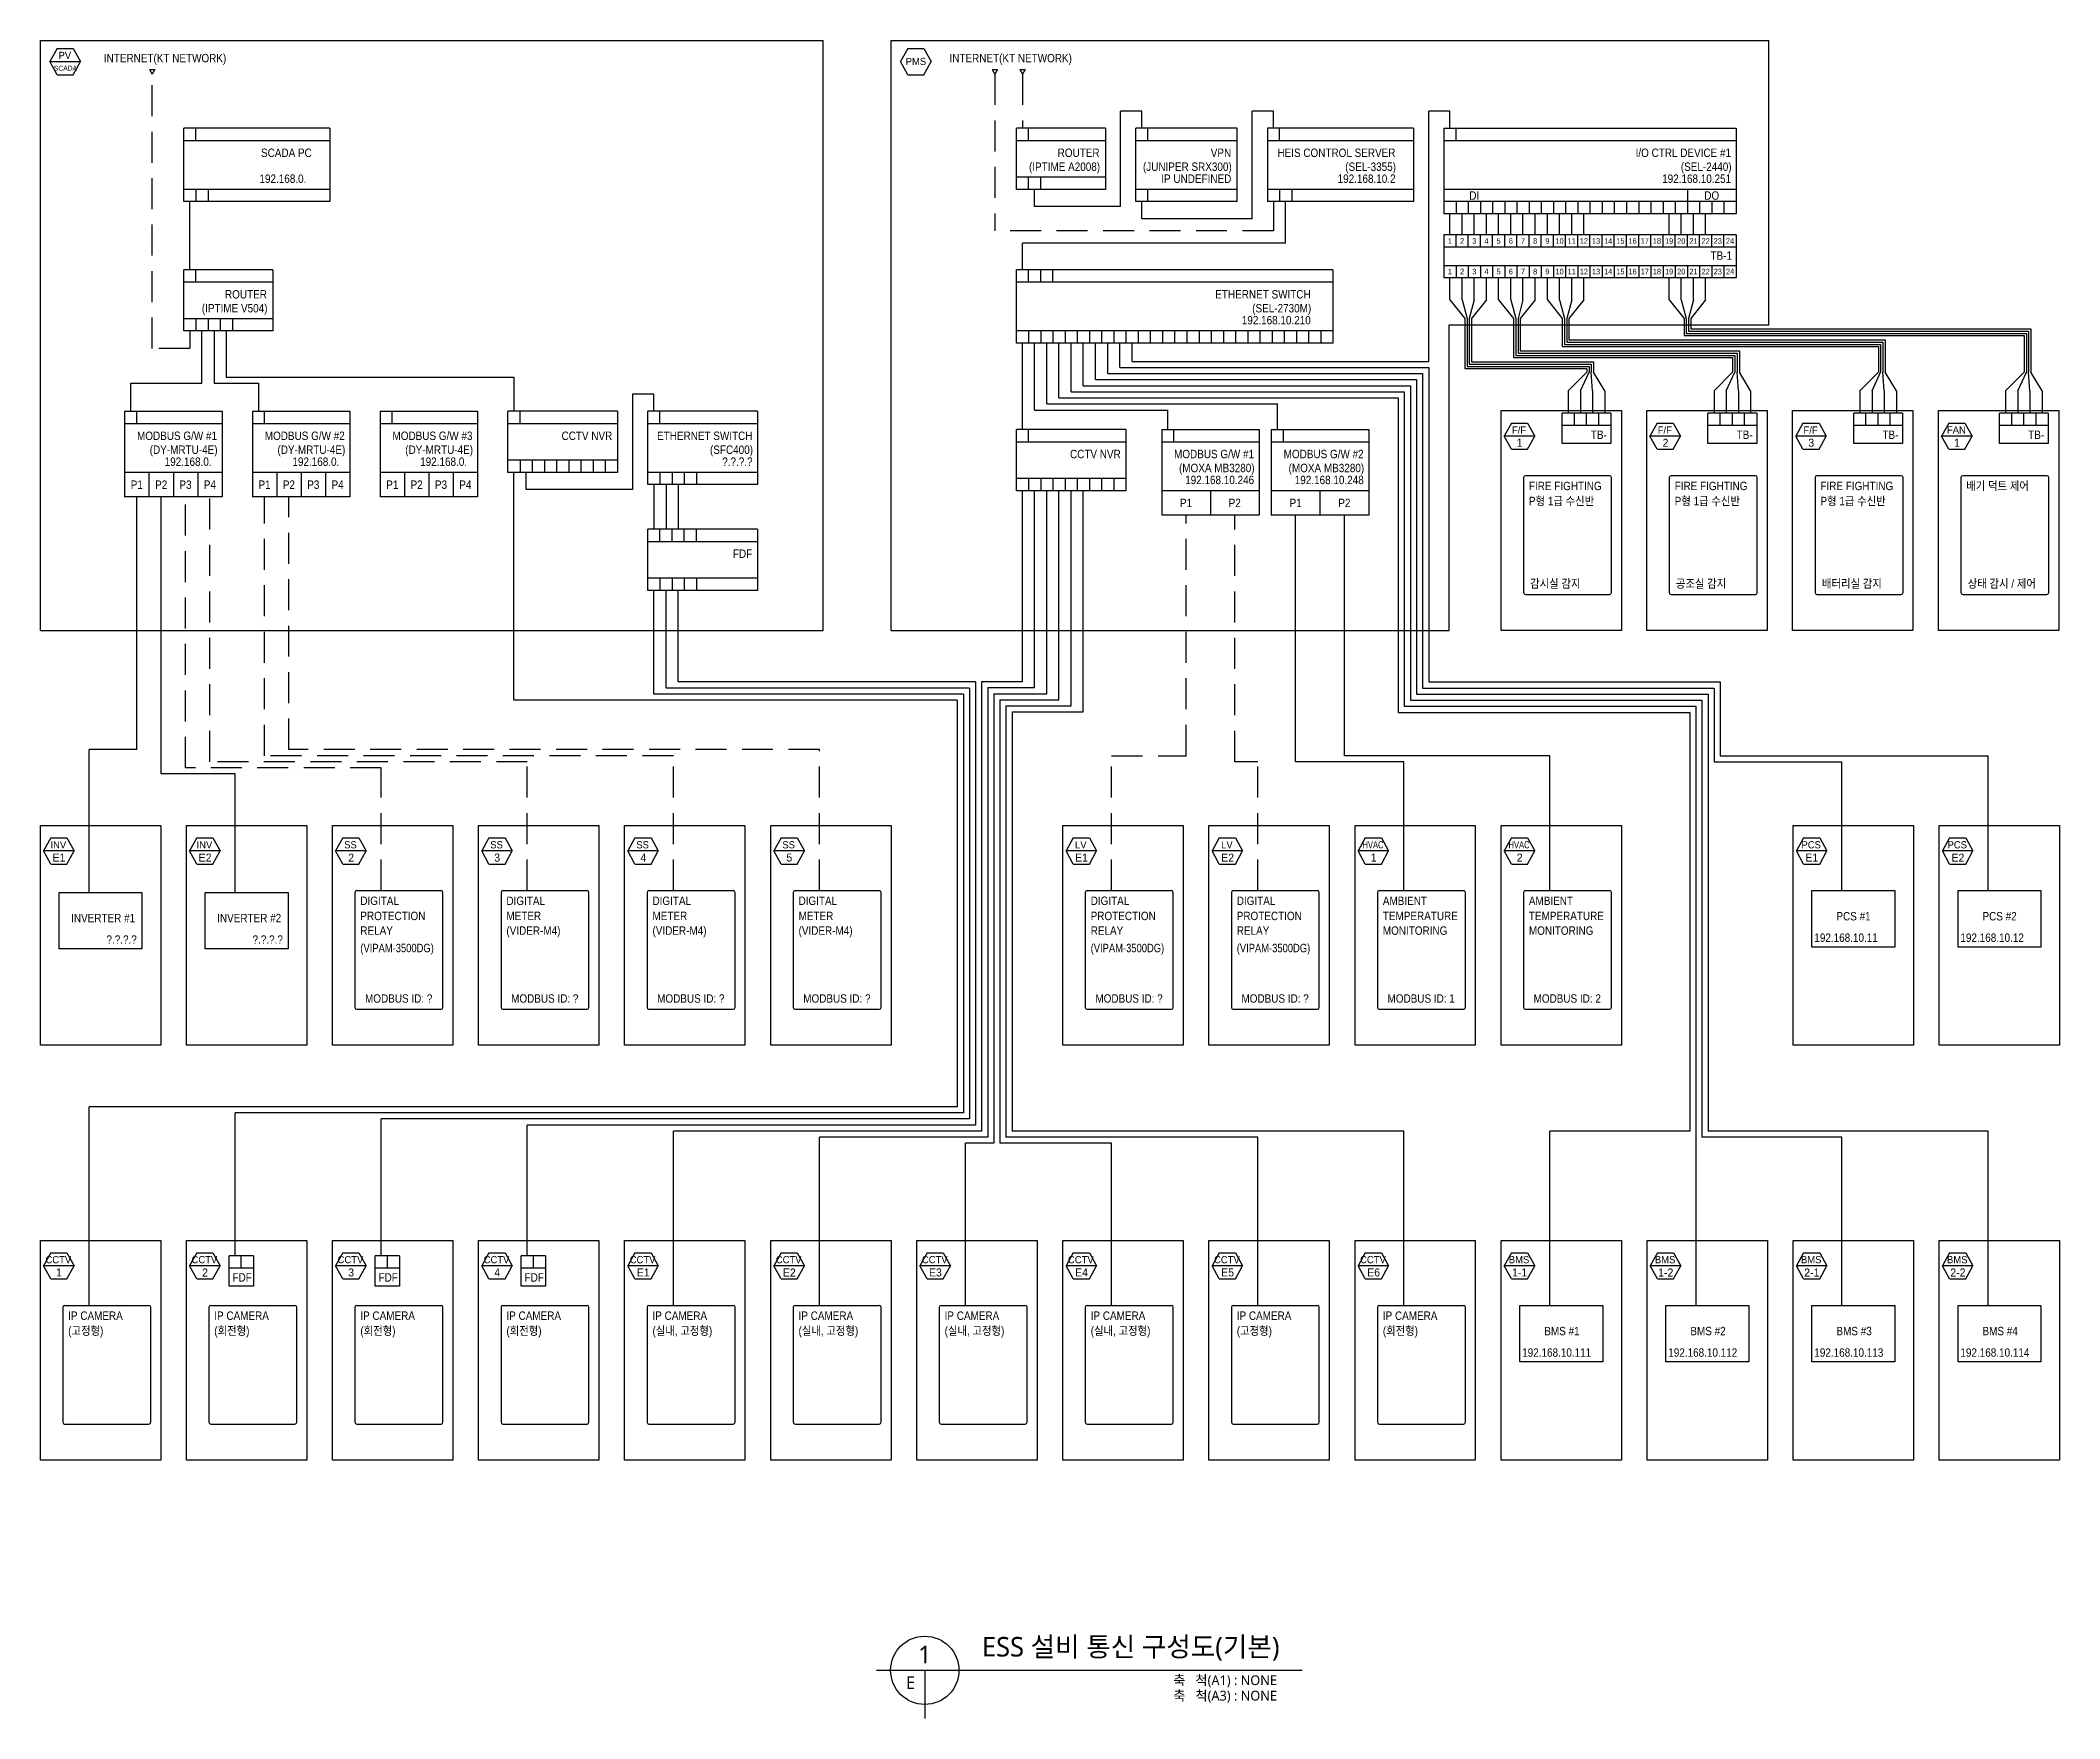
# Model space of a CAD drawing. Header units: millimetres. Extents: x 3366 to 637019, y 0 to 56757.
# Drawn here: x 3366 to 34407, y 1347 to 27153 of the extents above; entities that cross this region are included whole.
import ezdxf
from ezdxf.enums import TextEntityAlignment as Align

# ---------------------------------------------------------------- set-up
doc = ezdxf.new("R2010")
doc.units = ezdxf.units.MM
doc.linetypes.add('CE04', pattern=[15, 10, -2, 1, -2])
doc.linetypes.add('HIDDEN2', pattern=[4.7625, 3.175, -1.5875])
for name, color, linetype in [('ESYM', 4, 'Continuous'), ('SEL-735', 7, 'Continuous'), ('TEXT', 3, 'Continuous'), ('도면 TITLE', 4, 'Continuous'), ('지시선', 6, 'Continuous')]:
    doc.layers.add(name, color=color, linetype=linetype)
doc.styles.add('GHS', font='', dxfattribs={"width": 0.7})
doc.styles.add('MG', font='malgun.ttf')
doc.styles.get('GHS').set_extended_font_data('Gulim')

msp = doc.modelspace()

# ---------------------------------------------------------------- texts
at = {"linetype": 'CE04', "style": 'GHS'}
for s, height, p in [('SCADA', 75, (3751.6, 26724.8)), ('PV', 111.17, (3741.7, 26921.5)), ('PMS', 111.17, (16825, 26828.6)), ('F/F', 111.17, (26096.7, 21162.6)), ('F/F', 111.17, (28337.7, 21162.6)), ('F/F', 111.17, (30578.6, 21162.6)), ('FAN', 111.17, (32819.6, 21162.6)), ('1', 123.5, (26106.7, 20965.9)), ('2', 123.5, (28347.6, 20965.9)), ('3', 123.5, (30588.6, 20965.9)), ('1', 123.5, (32829.5, 20965.9)), ('INV', 111.17, (3642, 14783.7)), ('E1', 123.52, (3651.9, 14586.9)), ('INV', 111.17, (5887.5, 14783.7)), ('E2', 123.52, (5897.4, 14586.9)), ('SS', 111.17, (8132.9, 14783.7)), ('2', 123.5, (8142.9, 14586.9)), ('SS', 111.17, (10378.4, 14783.7)), ('3', 123.5, (10388.3, 14586.9)), ('SS', 111.17, (12623.9, 14783.7)), ('4', 123.5, (12633.8, 14586.9)), ('SS', 111.17, (14869.4, 14783.7)), ('5', 123.5, (14879.3, 14586.9)), ('LV', 111.17, (19360.3, 14783.7)), ('E1', 123.52, (19370.2, 14586.9)), ('LV', 111.17, (21605.8, 14783.7)), ('E2', 123.52, (21615.7, 14586.9)), ('1', 123.5, (23861.2, 14586.9)), ('2', 123.5, (26106.7, 14586.9)), ('PCS', 111.17, (30587.7, 14783.7)), ('E1', 123.52, (30597.6, 14586.9)), ('PCS', 111.17, (32833.1, 14783.7)), ('E2', 123.52, (32843.1, 14586.9)), ('CCTV', 111.17, (3642, 8404.7)), ('CCTV', 111.17, (5887.5, 8404.7)), ('CCTV', 111.17, (8132.9, 8404.7)), ('CCTV', 111.17, (10378.4, 8404.7)), ('CCTV', 111.17, (12623.9, 8404.7)), ('CCTV', 111.17, (14869.4, 8404.7)), ('CCTV', 111.17, (17114.8, 8404.7)), ('CCTV', 111.17, (19360.3, 8404.7)), ('CCTV', 111.17, (21605.8, 8404.7)), ('CCTV', 111.17, (23851.3, 8404.7)), ('BMS', 111.17, (26096.7, 8404.7)), ('BMS', 111.17, (28342.2, 8404.7)), ('BMS', 111.17, (30587.7, 8404.7)), ('BMS', 111.17, (32833.1, 8404.7)), ('1', 123.5, (3651.9, 8208)), ('2', 123.5, (5897.4, 8208)), ('3', 123.5, (8142.9, 8208)), ('4', 123.5, (10388.3, 8208)), ('E1', 123.52, (12633.8, 8208)), ('E2', 123.52, (14879.3, 8208)), ('E3', 123.52, (17124.8, 8208)), ('E4', 123.52, (19370.2, 8208)), ('E5', 123.52, (21615.7, 8208)), ('E6', 123.52, (23861.2, 8208)), ('1-1', 123.52, (26106.7, 8208)), ('1-2', 123.52, (28352.1, 8208)), ('2-1', 123.52, (30597.6, 8208)), ('2-2', 123.52, (32843.1, 8208))]:
    msp.add_text(s, height=height, dxfattribs=at).set_placement(p, align=Align.MIDDLE)
at = {"linetype": 'CE04', "style": 'GHS', "width": 0.8}
for p in [(23851.3, 14783.7), (26096.7, 14783.7)]:
    msp.add_text('HVAC', height=111.17, dxfattribs=at).set_placement(p, align=Align.MIDDLE)
at = {"layer": 'TEXT', "color": 2, "linetype": 'Continuous', "lineweight": -3, "style": 'GHS', "width": 0.9}
for p in [(4341.6, 26880), (17341.1, 26880)]:
    msp.add_text('INTERNET(KT NETWORK)', height=129.6, dxfattribs=at).set_placement(p, align=Align.MIDDLE_LEFT)
at = {"layer": 'TEXT', "color": 7, "linetype": 'Continuous', "lineweight": -3, "style": 'GHS', "width": 0.9}
for s, p in [('SCADA PC', (7537.7, 25424.3)), ('ROUTER', (19648.4, 25424.3)), ('VPN', (21671.6, 25424.3)), ('HEIS CONTROL SERVER', (24196.9, 25424.3)), ('I/O CTRL DEVICE #1', (29355.4, 25424.3)), ('(IPTIME A2008)', (19656.9, 25210.1)), ('(JUNIPER SRX300)', (21680.1, 25210.1)), ('(SEL-3355)', (24205.4, 25210.1)), ('(SEL-2440)', (29364, 25210.1)), ('TB-1', (29371, 23843.4)), ('ROUTER', (6848.4, 23248.5)), ('ETHERNET SWITCH', (22893.5, 23248.5)), ('(IPTIME V504)', (6856.9, 23034.4)), ('(SEL-2730M)', (22902, 23034.4)), ('MODBUS G/W #1', (6080.9, 21072.7)), ('MODBUS G/W #2', (8044.6, 21072.7)), ('MODBUS G/W #3', (10008.3, 21072.7)), ('CCTV NVR', (12157.3, 21072.7)), ('ETHERNET SWITCH', (14312.2, 21072.7)), ('TB-', (27446.6, 21088.3)), ('TB-', (29687.6, 21088.3)), ('TB-', (31928.5, 21088.3)), ('TB-', (34169.5, 21088.3)), ('(DY-MRTU-4E)', (6089.4, 20858.6)), ('(DY-MRTU-4E)', (8053.2, 20858.6)), ('(DY-MRTU-4E)', (10016.9, 20858.6)), ('(SFC400)', (14320.8, 20858.6)), ('CCTV NVR', (19973.8, 20791.9)), ('MODBUS G/W #1', (22022.8, 20791.9)), ('MODBUS G/W #2', (23707.6, 20791.9)), ('(MOXA MB3280)', (22031.3, 20577.8)), ('(MOXA MB3280)', (23716.1, 20577.8)), ('FDF', (14308.2, 19259.5)), ('FDF', (6615.2, 8131.5)), ('FDF', (8860.6, 8131.5)), ('FDF', (11106.1, 8131.5))]:
    msp.add_text(s, height=129.6, dxfattribs=at).set_placement(p, align=Align.MIDDLE_RIGHT)
at = {"layer": 'TEXT', "linetype": 'Continuous', "lineweight": -3, "style": 'GHS', "width": 0.9}
for s, p in [('192.168.0.  ', (7539.4, 25026)), ('IP UNDEFINED', (21673.3, 25026)), ('192.168.10.2', (24198.6, 25026)), ('192.168.10.251', (29357.1, 25026)), ('192.168.10.210', (22895.2, 22850.2)), ('192.168.0.  ', (6082.6, 20674.5)), ('192.168.0.  ', (8046.3, 20674.5)), ('192.168.0.  ', (10010, 20674.5)), ('?.?.?.?', (14313.9, 20674.5)), ('192.168.10.246', (22024.5, 20393.7)), ('192.168.10.248', (23709.3, 20393.7)), ('?.?.?.?', (4848.2, 13326.8)), ('?.?.?.?', (7093.6, 13326.8))]:
    msp.add_text(s, height=129.6, dxfattribs=at).set_placement(p, align=Align.MIDDLE_RIGHT)
at = {"layer": 'TEXT', "color": 7, "linetype": 'Continuous', "lineweight": -3, "style": 'GHS', "width": 0.9}
for s, height, p in [('DO', 129.6, (29059, 24766.8)), ('DI', 129.6, (25408.6, 24766.8)), ('1', 86.4, (25034.2, 24068)), ('2', 86.4, (25221.4, 24068)), ('3', 86.4, (25408.6, 24068)), ('4', 86.4, (25595.8, 24068)), ('5', 86.4, (25783, 24068)), ('6', 86.4, (25970.2, 24068)), ('7', 86.4, (26157.4, 24068)), ('8', 86.4, (26344.6, 24068)), ('9', 86.4, (26531.8, 24068)), ('10', 86.4, (26719, 24068)), ('11', 86.4, (26906.2, 24068)), ('12', 86.4, (27093.4, 24068)), ('13', 86.4, (27280.6, 24068)), ('14', 86.4, (27467.8, 24068)), ('15', 86.4, (27655, 24068)), ('16', 86.4, (27842.2, 24068)), ('17', 86.4, (28029.4, 24068)), ('18', 86.4, (28216.6, 24068)), ('19', 86.4, (28403.8, 24068)), ('20', 86.4, (28591, 24068)), ('21', 86.4, (28778.2, 24068)), ('22', 86.4, (28965.4, 24068)), ('23', 86.4, (29152.6, 24068)), ('24', 86.4, (29339.8, 24068)), ('1', 86.4, (25034.2, 23597.6)), ('2', 86.4, (25221.4, 23597.6)), ('3', 86.4, (25408.6, 23597.6)), ('4', 86.4, (25595.8, 23597.6)), ('5', 86.4, (25783, 23597.6)), ('6', 86.4, (25970.2, 23597.6)), ('7', 86.4, (26157.4, 23597.6)), ('8', 86.4, (26344.6, 23597.6)), ('9', 86.4, (26531.8, 23597.6)), ('10', 86.4, (26719, 23597.6)), ('11', 86.4, (26906.2, 23597.6)), ('12', 86.4, (27093.4, 23597.6)), ('13', 86.4, (27280.6, 23597.6)), ('14', 86.4, (27467.8, 23597.6)), ('15', 86.4, (27655, 23597.6)), ('16', 86.4, (27842.2, 23597.6)), ('17', 86.4, (28029.4, 23597.6)), ('18', 86.4, (28216.6, 23597.6)), ('19', 86.4, (28403.8, 23597.6)), ('20', 86.4, (28591, 23597.6)), ('21', 86.4, (28778.2, 23597.6)), ('22', 86.4, (28965.4, 23597.6)), ('23', 86.4, (29152.6, 23597.6)), ('24', 86.4, (29339.8, 23597.6)), ('P1', 129.6, (4848.4, 20321.2)), ('P2', 129.6, (5222.8, 20321.2)), ('P3', 129.6, (5597.2, 20321.2)), ('P4', 129.6, (5971.6, 20321.2)), ('P1', 129.6, (6812.1, 20321.2)), ('P2', 129.6, (7186.5, 20321.2)), ('P3', 129.6, (7560.9, 20321.2)), ('P4', 129.6, (7935.3, 20321.2)), ('P1', 129.6, (8775.8, 20321.2)), ('P2', 129.6, (9150.2, 20321.2)), ('P3', 129.6, (9524.6, 20321.2)), ('P4', 129.6, (9899, 20321.2)), ('P1', 129.6, (20977.5, 20040.4)), ('P2', 129.6, (21726.3, 20040.4)), ('P1', 129.6, (22662.3, 20040.4)), ('P2', 129.6, (23411.1, 20040.4))]:
    msp.add_text(s, height=height, dxfattribs=at).set_placement(p, align=Align.MIDDLE_CENTER)
at = {"layer": 'TEXT', "color": 7, "linetype": 'Continuous', "lineweight": -3, "style": 'GHS'}
for s, width, p in [('FIRE FIGHTING', 0.9, (26248.3, 20301.6)), ('FIRE FIGHTING', 0.9, (28489.3, 20301.6)), ('FIRE FIGHTING', 0.9, (30730.2, 20301.6)), ('배기 덕트 제어', 0.9, (32971.2, 20301.6)), ('P형 1급 수신반', 0.9, (26248.3, 20069.2)), ('P형 1급 수신반', 0.9, (28489.3, 20069.2)), ('P형 1급 수신반', 0.9, (30730.2, 20069.2)), ('DIGITAL', 0.9, (8284.5, 13922.6)), ('DIGITAL', 0.9, (10530, 13922.6)), ('DIGITAL', 0.9, (12775.5, 13922.6)), ('DIGITAL', 0.9, (15020.9, 13922.6)), ('DIGITAL', 0.9, (19511.9, 13922.6)), ('DIGITAL', 0.9, (21757.4, 13922.6)), ('AMBIENT', 0.9, (24002.8, 13922.6)), ('AMBIENT', 0.9, (26248.3, 13922.6)), ('INVERTER #1', 0.9, (3838.6, 13657.1)), ('INVERTER #2', 0.9, (6084.1, 13657.1)), ('PROTECTION', 0.9, (8284.5, 13690.2)), ('METER', 0.9, (10530, 13690.2)), ('METER', 0.9, (12775.5, 13690.2)), ('METER', 0.9, (15020.9, 13690.2)), ('PROTECTION', 0.9, (19511.9, 13690.2)), ('PROTECTION', 0.9, (21757.4, 13690.2)), ('TEMPERATURE', 0.9, (24002.8, 13690.2)), ('TEMPERATURE', 0.9, (26248.3, 13690.2)), ('PCS #1', 0.9, (30975.7, 13685.6)), ('PCS #2', 0.9, (33221.2, 13685.6)), ('RELAY', 0.9, (8284.5, 13464.3)), ('(VIDER-M4)', 0.9, (10530, 13464.3)), ('(VIDER-M4)', 0.9, (12775.5, 13464.3)), ('(VIDER-M4)', 0.9, (15020.9, 13464.3)), ('RELAY', 0.9, (19511.9, 13464.3)), ('RELAY', 0.9, (21757.4, 13464.3)), ('MONITORING', 0.9, (24002.8, 13464.3)), ('MONITORING', 0.9, (26248.3, 13464.3)), ('(VIPAM-3500DG)', 0.85, (8284.5, 13196.2)), ('(VIPAM-3500DG)', 0.85, (19511.9, 13196.2)), ('(VIPAM-3500DG)', 0.85, (21757.4, 13196.2)), ('IP CAMERA', 0.9, (3793.6, 7543.6)), ('IP CAMERA', 0.9, (6039, 7543.6)), ('IP CAMERA', 0.9, (8284.5, 7543.6)), ('IP CAMERA', 0.9, (10530, 7543.6)), ('IP CAMERA', 0.9, (12775.5, 7543.6)), ('IP CAMERA', 0.9, (15020.9, 7543.6)), ('IP CAMERA', 0.9, (17266.4, 7543.6)), ('IP CAMERA', 0.9, (19511.9, 7543.6)), ('IP CAMERA', 0.9, (21757.4, 7543.6)), ('IP CAMERA', 0.9, (24002.8, 7543.6)), ('(고정형)', 0.9, (3793.6, 7311.2)), ('(회전형)', 0.9, (6039, 7311.2)), ('(회전형)', 0.9, (8284.5, 7311.2)), ('(회전형)', 0.9, (10530, 7311.2)), ('(실내, 고정형)', 0.9, (12775.5, 7311.2)), ('(실내, 고정형)', 0.9, (15020.9, 7311.2)), ('(실내, 고정형)', 0.9, (17266.4, 7311.2)), ('(실내, 고정형)', 0.9, (19511.9, 7311.2)), ('(고졍형)', 0.9, (21757.4, 7311.2)), ('(회전형)', 0.9, (24002.8, 7311.2)), ('BMS #1', 0.9, (26484.7, 7306.6)), ('BMS #2', 0.9, (28730.2, 7306.6)), ('BMS #3', 0.9, (30975.7, 7306.6)), ('BMS #4', 0.9, (33221.2, 7306.6))]:
    msp.add_text(s, height=129.6, dxfattribs=dict(at, width=width)).set_placement(p, align=Align.MIDDLE_LEFT)
at = {"layer": 'TEXT', "linetype": 'Continuous', "lineweight": -3, "style": 'GHS', "width": 0.9}
for s, p in [('감시실 감지', (26266.8, 18799.3)), ('공조실 감지', (28507.7, 18799.3)), ('배터리실 감지', (30753.2, 18799.3)), ('상태 감시 / 제어', (32994.2, 18799.3)), ('192.168.10.11', (30636, 13355.4)), ('192.168.10.12', (32881.5, 13355.4)), ('MODBUS ID: ?', (8356.7, 12420.3)), ('MODBUS ID: ?', (10602.1, 12420.3)), ('MODBUS ID: ?', (12847.6, 12420.3)), ('MODBUS ID: ?', (15093.1, 12420.3)), ('MODBUS ID: ?', (19584, 12420.3)), ('MODBUS ID: ?', (21829.5, 12420.3)), ('MODBUS ID: 1', (24075, 12420.3)), ('MODBUS ID: 2', (26320.4, 12420.3)), ('192.168.10.111', (26145.1, 6976.4)), ('192.168.10.112', (28390.5, 6976.4)), ('192.168.10.113', (30636, 6976.4)), ('192.168.10.114', (32881.5, 6976.4))]:
    msp.add_text(s, height=129.6, dxfattribs=at).set_placement(p, align=Align.MIDDLE_LEFT)
at = {"layer": '도면 TITLE', "style": 'MG'}
msp.add_text('ESS 설비 통신 구성도(기본)', height=300, dxfattribs=at).set_placement((17840.7, 2452.7), align=Align.MIDDLE_LEFT)
for s, height, p in [('1', 272.2, (16961.7, 2332.2)), ('E', 194.4, (16742.9, 1901.2))]:
    msp.add_text(s, height=height, dxfattribs=at).set_placement(p, align=Align.MIDDLE)
for s, p in [('축   척(A1) : NONE', (22375.1, 1937.8)), ('축   척(A3) : NONE', (22375.1, 1700.4))]:
    msp.add_text(s, height=150, dxfattribs=at).set_placement(p, align=Align.MIDDLE_RIGHT)

# ---------------------------------------------------------------- blocks, each defined once
blk = doc.blocks.new('DIGITAL LAYOUT')
at = {"layer": 'SEL-735', "color": 8, "linetype": 'Continuous', "lineweight": -3}
for p, q in [((9070707, -3285225), (9070707, -3293180)), ((9070835, -3285096), (9076659, -3285096)), ((9076788, -3293180), (9076788, -3285225)), ((9070835, -3293308), (9076659, -3293308))]:
    blk.add_line(p, q, dxfattribs=at)
for centre, start, end in [((9070835, -3285225), 90, 180), ((9076659, -3285225), 0, 90), ((9070835, -3293180), 180, 270), ((9076659, -3293180), 270, 0)]:
    blk.add_arc(centre, 128, start, end, dxfattribs=at)
blk = doc.blocks.new('COMP')
at = {"color": 8, "linetype": 'Continuous'}
blk.add_lwpolyline([(0, 2816), (1541, 2816), (1541, 0), (0, 0)], close=True, dxfattribs=at)
at = {"layer": 'ESYM', "color": 1}
for p, q in [((132, 2657), (40, 2491)), ((132, 2657), (339, 2657)), ((339, 2657), (431, 2491)), ((132, 2321), (40, 2491)), ((431, 2491), (40, 2491)), ((339, 2321), (431, 2491)), ((132, 2321), (339, 2321))]:
    blk.add_line(p, q, dxfattribs=at)

# ---------------------------------------------------------------- linework, layer by layer
at = {"color": 8, "linetype": 'Continuous'}
for p, q in [((3365.9, 27152.6), (15401.3, 27152.6)), ((3365.9, 18080.1), (3365.9, 27152.6)), ((15401.3, 18080.1), (15401.3, 27152.6)), ((16442.8, 27152.6), (29937.7, 27152.6)), ((16442.8, 18080.1), (16442.8, 27152.6)), ((29937.7, 22779.7), (29937.7, 27152.6)), ((25024.4, 18080.1), (25024.4, 22779.7)), ((25024.4, 22779.7), (29937.7, 22779.7)), ((3365.9, 18080.1), (15401.3, 18080.1)), ((16442.8, 18080.1), (25024.4, 18080.1))]:
    msp.add_line(p, q, dxfattribs=at)
at = {"color": 2}
for p, q in [((5044.3, 26706.7), (5127.5, 26706.7)), ((5044.3, 26706.7), (5085.9, 26635.2)), ((5127.5, 26706.7), (5085.9, 26635.2)), ((17995.2, 26706.7), (18078.4, 26706.7)), ((17995.2, 26706.7), (18036.8, 26635.2)), ((18078.4, 26706.7), (18036.8, 26635.2)), ((18420.9, 26706.7), (18504, 26706.7)), ((18420.9, 26706.7), (18462.4, 26635.2)), ((18504, 26706.7), (18462.4, 26635.2)), ((5662.4, 22685.1), (5662.4, 22414.7))]:
    msp.add_line(p, q, dxfattribs=at)
at = {"color": 2, "linetype": 'HIDDEN2', "ltscale": 150}
for p, q in [((5085.9, 22414.7), (5085.9, 26635.2)), ((18036.8, 26635.2), (18036.8, 24222.8)), ((18462.4, 26635.2), (18462.4, 25801.2)), ((22321.6, 24672.7), (22321.6, 24222.8)), ((22321.6, 24222.8), (18036.8, 24222.8)), ((5662.4, 22414.7), (5085.9, 22414.7)), ((5597.2, 15966.8), (5597.2, 20133)), ((5971.6, 16060.4), (5971.6, 20133)), ((6812.1, 16154), (6812.1, 20133)), ((7186.5, 16247.6), (7186.5, 20133)), ((20977.5, 16154), (20977.5, 19852.2)), ((21726.3, 16060.4), (21726.3, 19852.2)), ((13096.8, 16154), (6812.1, 16154)), ((15342.3, 16247.6), (7186.5, 16247.6)), ((13096.8, 14080.5), (13096.8, 16154)), ((15342.3, 14080.5), (15342.3, 16247.6)), ((19833.3, 16154), (20977.5, 16154)), ((19833.3, 14080.5), (19833.3, 16154)), ((8605.9, 15966.8), (5597.2, 15966.8)), ((10851.4, 16060.4), (5971.6, 16060.4)), ((8605.9, 14080.5), (8605.9, 15966.8)), ((10851.4, 14080.5), (10851.4, 16060.4)), ((22078.7, 16060.4), (21726.3, 16060.4)), ((22078.7, 14080.5), (22078.7, 16060.4))]:
    msp.add_line(p, q, dxfattribs=at)
for p, q in [((5568.8, 24672.7), (5568.8, 25801.7)), ((7815.2, 25801.7), (5568.8, 25801.7)), ((5756, 25613.5), (5756, 25801.7)), ((7815.2, 25801.7), (7815.2, 24672.7)), ((18368.8, 24860.8), (18368.8, 25801.7)), ((19738.7, 25801.7), (18368.8, 25801.7)), ((18556, 25613.5), (18556, 25801.7)), ((19738.7, 25801.7), (19738.7, 24860.8)), ((20204.8, 24672.7), (20204.8, 25801.7)), ((21761.9, 25801.7), (20204.8, 25801.7)), ((20392, 25613.5), (20392, 25801.7)), ((21761.9, 24672.7), (21761.9, 25801.7)), ((22228, 25801.7), (22228, 24672.7)), ((24474.4, 25801.7), (22228, 25801.7)), ((22415.2, 25613.5), (22415.2, 25801.7)), ((24474.4, 25801.7), (24474.4, 24672.7)), ((24940.6, 25801.7), (24940.6, 24484.5)), ((24940.6, 25801.7), (29433.4, 25801.7)), ((25127.8, 25613.5), (25127.8, 25801.7)), ((29433.4, 25801.7), (29433.4, 24484.5)), ((24940.6, 25613.5), (29433.4, 25613.5)), ((5756, 24860.8), (5756, 24672.7)), ((5943.2, 24860.8), (5943.2, 24672.7)), ((19738.7, 24860.8), (18368.8, 24860.8)), ((18556, 24860.8), (18556, 25049)), ((18743.2, 24860.8), (18743.2, 25049)), ((20392, 24672.7), (20392, 24860.8)), ((22415.2, 24860.8), (22415.2, 24672.7)), ((22602.4, 24860.8), (22602.4, 24672.7)), ((29433.4, 24860.8), (24940.6, 24860.8)), ((28684.6, 24860.8), (28684.6, 24484.5)), ((7815.2, 24672.7), (5568.8, 24672.7)), ((21761.9, 24672.7), (20204.8, 24672.7)), ((24474.4, 24672.7), (22228, 24672.7)), ((29433.4, 24672.7), (24940.6, 24672.7)), ((25127.8, 24672.7), (25127.8, 24484.5)), ((25315, 24672.7), (25315, 24484.5)), ((25502.2, 24672.7), (25502.2, 24484.5)), ((25689.4, 24672.7), (25689.4, 24484.5)), ((25876.6, 24672.7), (25876.6, 24484.5)), ((26063.8, 24672.7), (26063.8, 24484.5)), ((26251, 24672.7), (26251, 24484.5)), ((26438.2, 24672.7), (26438.2, 24484.5)), ((26625.4, 24672.7), (26625.4, 24484.5)), ((26812.6, 24672.7), (26812.6, 24484.5)), ((26999.8, 24672.7), (26999.8, 24484.5)), ((27187, 24672.7), (27187, 24484.5)), ((27374.2, 24672.7), (27374.2, 24484.5)), ((27561.4, 24672.7), (27561.4, 24484.5)), ((27748.6, 24672.7), (27748.6, 24484.5)), ((27935.8, 24672.7), (27935.8, 24484.5)), ((28123, 24672.7), (28123, 24484.5)), ((28310.2, 24672.7), (28310.2, 24484.5)), ((28497.4, 24672.7), (28497.4, 24484.5)), ((28871.8, 24672.7), (28871.8, 24484.5)), ((29059, 24672.7), (29059, 24484.5)), ((29246.2, 24672.7), (29246.2, 24484.5)), ((29433.4, 24484.5), (24940.6, 24484.5)), ((24940.6, 24162.1), (24940.6, 23503.5)), ((29433.4, 24162.1), (24940.6, 24162.1)), ((25127.8, 23973.9), (25127.8, 24162.1)), ((25315, 23973.9), (25315, 24162.1)), ((25502.2, 23973.9), (25502.2, 24162.1)), ((25689.4, 23973.9), (25689.4, 24162.1)), ((25876.6, 23973.9), (25876.6, 24162.1)), ((26063.8, 23973.9), (26063.8, 24162.1)), ((26251, 23973.9), (26251, 24162.1)), ((26438.2, 23973.9), (26438.2, 24162.1)), ((26625.4, 23973.9), (26625.4, 24162.1)), ((26812.6, 23973.9), (26812.6, 24162.1)), ((26999.8, 23973.9), (26999.8, 24162.1)), ((27187, 23973.9), (27187, 24162.1)), ((27374.2, 23973.9), (27374.2, 24162.1)), ((27561.4, 23973.9), (27561.4, 24162.1)), ((27748.6, 23973.9), (27748.6, 24162.1)), ((27935.8, 23973.9), (27935.8, 24162.1)), ((28123, 23973.9), (28123, 24162.1)), ((28310.2, 23973.9), (28310.2, 24162.1)), ((28497.4, 23973.9), (28497.4, 24162.1)), ((28684.6, 23973.9), (28684.6, 24162.1)), ((28871.8, 23973.9), (28871.8, 24162.1)), ((29059, 23973.9), (29059, 24162.1)), ((29246.2, 23973.9), (29246.2, 24162.1)), ((29433.4, 24162.1), (29433.4, 23503.5)), ((5568.8, 22685.1), (5568.8, 23625.9)), ((6938.7, 23625.9), (5568.8, 23625.9)), ((5756, 23437.7), (5756, 23625.9)), ((6938.7, 23625.9), (6938.7, 22685.1)), ((18368.8, 22496.9), (18368.8, 23625.9)), ((23236, 23625.9), (18368.8, 23625.9)), ((18556, 23437.7), (18556, 23625.9)), ((18743.2, 23437.7), (18743.2, 23625.9)), ((18930.4, 23437.7), (18930.4, 23625.9)), ((23236, 23625.9), (23236, 22496.9)), ((25127.8, 23691.7), (25127.8, 23503.5)), ((25315, 23691.7), (25315, 23503.5)), ((25502.2, 23691.7), (25502.2, 23503.5)), ((25689.4, 23691.7), (25689.4, 23503.5)), ((25876.6, 23691.7), (25876.6, 23503.5)), ((26063.8, 23691.7), (26063.8, 23503.5)), ((26251, 23691.7), (26251, 23503.5)), ((26438.2, 23691.7), (26438.2, 23503.5)), ((26625.4, 23691.7), (26625.4, 23503.5)), ((26812.6, 23691.7), (26812.6, 23503.5)), ((26999.8, 23691.7), (26999.8, 23503.5)), ((27187, 23691.7), (27187, 23503.5)), ((27374.2, 23691.7), (27374.2, 23503.5)), ((27561.4, 23691.7), (27561.4, 23503.5)), ((27748.6, 23691.7), (27748.6, 23503.5)), ((27935.8, 23691.7), (27935.8, 23503.5)), ((28123, 23691.7), (28123, 23503.5)), ((28310.2, 23691.7), (28310.2, 23503.5)), ((28497.4, 23691.7), (28497.4, 23503.5)), ((28684.6, 23691.7), (28684.6, 23503.5)), ((28871.8, 23691.7), (28871.8, 23503.5)), ((29059, 23691.7), (29059, 23503.5)), ((29246.2, 23691.7), (29246.2, 23503.5)), ((18368.8, 23437.7), (23236, 23437.7)), ((29433.4, 23503.5), (24940.6, 23503.5)), ((6938.7, 22685.1), (5568.8, 22685.1)), ((5756, 22873.2), (5756, 22685.1)), ((5943.2, 22873.2), (5943.2, 22685.1)), ((6130.4, 22873.2), (6130.4, 22685.1)), ((6317.6, 22873.2), (6317.6, 22685.1)), ((23236, 22685.1), (18368.8, 22685.1)), ((18556, 22685.1), (18556, 22496.9)), ((18743.2, 22685.1), (18743.2, 22496.9)), ((18930.4, 22685.1), (18930.4, 22496.9)), ((19117.6, 22685.1), (19117.6, 22496.9)), ((19304.8, 22685.1), (19304.8, 22496.9)), ((19492, 22685.1), (19492, 22496.9)), ((19679.2, 22685.1), (19679.2, 22496.9)), ((19866.4, 22685.1), (19866.4, 22496.9)), ((20053.6, 22685.1), (20053.6, 22496.9)), ((20240.8, 22685.1), (20240.8, 22496.9)), ((20428, 22685.1), (20428, 22496.9)), ((20615.2, 22685.1), (20615.2, 22496.9)), ((20802.4, 22685.1), (20802.4, 22496.9)), ((20989.6, 22685.1), (20989.6, 22496.9)), ((21176.8, 22685.1), (21176.8, 22496.9)), ((21364, 22685.1), (21364, 22496.9)), ((21551.2, 22685.1), (21551.2, 22496.9)), ((21738.4, 22685.1), (21738.4, 22496.9)), ((21925.6, 22685.1), (21925.6, 22496.9)), ((22112.8, 22685.1), (22112.8, 22496.9)), ((22300, 22685.1), (22300, 22496.9)), ((22487.2, 22685.1), (22487.2, 22496.9)), ((22674.4, 22685.1), (22674.4, 22496.9)), ((22861.6, 22685.1), (22861.6, 22496.9)), ((23048.8, 22685.1), (23048.8, 22496.9)), ((23236, 22496.9), (18368.8, 22496.9)), ((4661.2, 21450.1), (4661.2, 20133)), ((4661.2, 21450.1), (6158.8, 21450.1)), ((4848.4, 21262), (4848.4, 21450.1)), ((6158.8, 21450.1), (6158.8, 20133)), ((6624.9, 21450.1), (6624.9, 20133)), ((6624.9, 21450.1), (8122.5, 21450.1)), ((6812.1, 21262), (6812.1, 21450.1)), ((8122.5, 21450.1), (8122.5, 20133)), ((8588.6, 21450.1), (8588.6, 20133)), ((8588.6, 21450.1), (10086.2, 21450.1)), ((8775.8, 21262), (8775.8, 21450.1)), ((10086.2, 21450.1), (10086.2, 20133)), ((10552.4, 20509.3), (10552.4, 21450.1)), ((12237.2, 21450.1), (10552.4, 21450.1)), ((10739.6, 21262), (10739.6, 21450.1)), ((12237.2, 21450.1), (12237.2, 20509.3)), ((12703.3, 20321.2), (12703.3, 21450.1)), ((14388.1, 21450.1), (12703.3, 21450.1)), ((12890.5, 21262), (12890.5, 21450.1)), ((14388.1, 21450.1), (14388.1, 20321.2)), ((27509, 21422.4), (26760.2, 21422.4)), ((26947.4, 21234.2), (26947.4, 21422.4)), ((27134.6, 21234.2), (27134.6, 21422.4)), ((27321.8, 21234.2), (27321.8, 21422.4)), ((29750, 21422.4), (29001.2, 21422.4)), ((29188.4, 21234.2), (29188.4, 21422.4)), ((29375.6, 21234.2), (29375.6, 21422.4)), ((29562.8, 21234.2), (29562.8, 21422.4)), ((31990.9, 21422.4), (31242.1, 21422.4)), ((31429.3, 21234.2), (31429.3, 21422.4)), ((31616.5, 21234.2), (31616.5, 21422.4)), ((31803.7, 21234.2), (31803.7, 21422.4)), ((34231.9, 21422.4), (33483.1, 21422.4)), ((33670.3, 21234.2), (33670.3, 21422.4)), ((33857.5, 21234.2), (33857.5, 21422.4)), ((34044.7, 21234.2), (34044.7, 21422.4)), ((4661.2, 21262), (6158.8, 21262)), ((6624.9, 21262), (8122.5, 21262)), ((8588.6, 21262), (10086.2, 21262)), ((18368.8, 20228.5), (18368.8, 21169.3)), ((20053.6, 21169.3), (18368.8, 21169.3)), ((18556, 20981.2), (18556, 21169.3)), ((20053.6, 21169.3), (20053.6, 20228.5)), ((20603.1, 21169.3), (20603.1, 19852.2)), ((20603.1, 21169.3), (22100.7, 21169.3)), ((20790.3, 20981.2), (20790.3, 21169.3)), ((22100.7, 21169.3), (22100.7, 19852.2)), ((22287.9, 21169.3), (22287.9, 19852.2)), ((22287.9, 21169.3), (23785.5, 21169.3)), ((22475.1, 20981.2), (22475.1, 21169.3)), ((23785.5, 21169.3), (23785.5, 19852.2)), ((20603.1, 20981.2), (22100.7, 20981.2)), ((22287.9, 20981.2), (23785.5, 20981.2)), ((6158.8, 20509.3), (4661.2, 20509.3)), ((5035.6, 20509.3), (5035.6, 20133)), ((5410, 20509.3), (5410, 20133)), ((5784.4, 20509.3), (5784.4, 20133)), ((8122.5, 20509.3), (6624.9, 20509.3)), ((6999.3, 20509.3), (6999.3, 20133)), ((7373.7, 20509.3), (7373.7, 20133)), ((7748.1, 20509.3), (7748.1, 20133)), ((10086.2, 20509.3), (8588.6, 20509.3)), ((8963, 20509.3), (8963, 20133)), ((9337.4, 20509.3), (9337.4, 20133)), ((9711.8, 20509.3), (9711.8, 20133)), ((12237.2, 20509.3), (10552.4, 20509.3)), ((10739.6, 20697.5), (10739.6, 20509.3)), ((10926.8, 20697.5), (10926.8, 20509.3)), ((11114, 20697.5), (11114, 20509.3)), ((11301.2, 20697.5), (11301.2, 20509.3)), ((11488.4, 20697.5), (11488.4, 20509.3)), ((11675.6, 20697.5), (11675.6, 20509.3)), ((11862.8, 20697.5), (11862.8, 20509.3)), ((12050, 20697.5), (12050, 20509.3)), ((12890.5, 20509.3), (12890.5, 20321.2)), ((13077.7, 20509.3), (13077.7, 20321.2)), ((13264.9, 20509.3), (13264.9, 20321.2)), ((13452.1, 20509.3), (13452.1, 20321.2)), ((14388.1, 20321.2), (12703.3, 20321.2)), ((20053.6, 20228.5), (18368.8, 20228.5)), ((18556, 20416.7), (18556, 20228.5)), ((18743.2, 20416.7), (18743.2, 20228.5)), ((18930.4, 20416.7), (18930.4, 20228.5)), ((19117.6, 20416.7), (19117.6, 20228.5)), ((19304.8, 20416.7), (19304.8, 20228.5)), ((19492, 20416.7), (19492, 20228.5)), ((19679.2, 20416.7), (19679.2, 20228.5)), ((19866.4, 20416.7), (19866.4, 20228.5)), ((22100.7, 20228.5), (20603.1, 20228.5)), ((21351.9, 20228.5), (21351.9, 19852.2)), ((23785.5, 20228.5), (22287.9, 20228.5)), ((23036.7, 20228.5), (23036.7, 19852.2)), ((6158.8, 20133), (4661.2, 20133)), ((4848.4, 16247.6), (4848.4, 20133)), ((5222.8, 15873.2), (5222.8, 20133)), ((8122.5, 20133), (6624.9, 20133)), ((10086.2, 20133), (8588.6, 20133)), ((12703.3, 18696.1), (12703.3, 19636.9)), ((14388.1, 19636.9), (12703.3, 19636.9)), ((12890.5, 19448.7), (12890.5, 19636.9)), ((13077.7, 19448.7), (13077.7, 19636.9)), ((13264.9, 19448.7), (13264.9, 19636.9)), ((13452.1, 19448.7), (13452.1, 19636.9)), ((14388.1, 19636.9), (14388.1, 18696.1)), ((22100.7, 19852.2), (20603.1, 19852.2)), ((23785.5, 19852.2), (22287.9, 19852.2)), ((22662.3, 16060.4), (22662.3, 19852.2)), ((23411.1, 16154), (23411.1, 19852.2)), ((14388.1, 18696.1), (12703.3, 18696.1)), ((12890.5, 18884.3), (12890.5, 18696.1)), ((13077.7, 18884.3), (13077.7, 18696.1)), ((13264.9, 18884.3), (13264.9, 18696.1)), ((13452.1, 18884.3), (13452.1, 18696.1)), ((4848.4, 16247.6), (4114.9, 16247.6)), ((4114.9, 14052), (4114.9, 16247.6)), ((26569.7, 16154), (23411.1, 16154)), ((26569.7, 14080.5), (26569.7, 16154)), ((6360.4, 15873.2), (5222.8, 15873.2)), ((6360.4, 14052), (6360.4, 15873.2)), ((24324.2, 16060.4), (22662.3, 16060.4)), ((24324.2, 14080.5), (24324.2, 16060.4)), ((6641.2, 8465.5), (6266.8, 8465.5)), ((6454, 8277.4), (6454, 8465.5)), ((8886.7, 8465.5), (8512.3, 8465.5)), ((8699.5, 8277.4), (8699.5, 8465.5)), ((11132.2, 8465.5), (10757.8, 8465.5)), ((10945, 8277.4), (10945, 8465.5))]:
    msp.add_line(p, q)
at = {"color": 3}
for p, q in [((20298.4, 26063.3), (19971.8, 26063.3)), ((19971.8, 24599.1), (19971.8, 26063.3)), ((20298.4, 25801.7), (20298.4, 26063.3)), ((22321.6, 26063.3), (21995, 26063.3)), ((21995, 24411), (21995, 26063.3)), ((22321.6, 25801.7), (22321.6, 26063.3)), ((25034.2, 26063.3), (24707.5, 26063.3)), ((24707.5, 22216.7), (24707.5, 26063.3)), ((25034.2, 25801.7), (25034.2, 26063.3)), ((18649.6, 24599.1), (18649.6, 24860.8)), ((5662.4, 23625.9), (5662.4, 24672.7)), ((19971.8, 24599.1), (18649.6, 24599.1)), ((20298.4, 24411), (20298.4, 24672.7)), ((22508.8, 24034.7), (22508.8, 24672.7)), ((21995, 24411), (20298.4, 24411)), ((22508.8, 24034.7), (18462.4, 24034.7)), ((18462.4, 23625.9), (18462.4, 24034.7)), ((5849.6, 21879.9), (5849.6, 22685.1)), ((6036.8, 22685.1), (6036.8, 21879.9)), ((6224, 22685.1), (6224, 21973.5)), ((18462.4, 21169.3), (18462.4, 22496.9)), ((18649.6, 21467.9), (18649.6, 22496.9)), ((18836.8, 21561.5), (18836.8, 22496.9)), ((19024, 21655.1), (19024, 22496.9)), ((19211.2, 21748.7), (19211.2, 22496.9)), ((19398.4, 21842.3), (19398.4, 22496.9)), ((19585.6, 21935.9), (19585.6, 22496.9)), ((19772.8, 22029.5), (19772.8, 22496.9)), ((19960, 22123.1), (19960, 22496.9)), ((20147.2, 22216.7), (20147.2, 22496.9)), ((19960, 22123.1), (24707.5, 22123.1)), ((20147.2, 22216.7), (24707.5, 22216.7)), ((24707.5, 22123.1), (24707.5, 17287.6)), ((4754.8, 21450.1), (4754.8, 21879.9)), ((4754.8, 21879.9), (5849.6, 21879.9)), ((6036.8, 21879.9), (6718.5, 21879.9)), ((6224, 21973.5), (10646, 21973.5)), ((6718.5, 21973.5), (6718.5, 21973.5)), ((6718.5, 21879.9), (6718.5, 21450.1)), ((10646, 21973.5), (10646, 21450.1)), ((19211.2, 21748.7), (24333.1, 21748.7)), ((19398.4, 21842.3), (24426.7, 21842.3)), ((19585.6, 21935.9), (24520.3, 21935.9)), ((19772.8, 22029.5), (24613.9, 22029.5)), ((24333.1, 21748.7), (24333.1, 16913.2)), ((24426.7, 21842.3), (24426.7, 17006.8)), ((24520.3, 21935.9), (24520.3, 17100.4)), ((24613.9, 22029.5), (24613.9, 17194)), ((12796.9, 21711.8), (12470.2, 21711.8)), ((12470.2, 21711.8), (12470.2, 20247.6)), ((12796.9, 21450.1), (12796.9, 21711.8)), ((18649.6, 21467.9), (20696.7, 21467.9)), ((18836.8, 21561.5), (22381.5, 21561.5)), ((19024, 21655.1), (24239.5, 21655.1)), ((20696.7, 21169.3), (20696.7, 21467.9)), ((22381.5, 21169.3), (22381.5, 21561.5)), ((24239.5, 21655.1), (24239.5, 16819.6)), ((10646, 17006.8), (10646, 20509.3)), ((10833.2, 20247.6), (10833.2, 20509.3)), ((12470.2, 20247.6), (10833.2, 20247.6)), ((18462.4, 17294.2), (18462.4, 20228.5)), ((18649.6, 17200.6), (18649.6, 20228.5)), ((18836.8, 17107), (18836.8, 20228.5)), ((19024, 17013.4), (19024, 20228.5)), ((19211.2, 16919.8), (19211.2, 20228.5)), ((19398.4, 16826.2), (19398.4, 20228.5)), ((17835, 17294.2), (18462.4, 17294.2)), ((17835, 17287.6), (17835, 10381.3)), ((17928.6, 17200.6), (17928.6, 10287.7)), ((17928.6, 17200.6), (18649.6, 17200.6)), ((18022.2, 17107), (18022.2, 10194.1)), ((18022.2, 17107), (18836.8, 17107)), ((24520.3, 17100.4), (29002.4, 17100.4)), ((24613.9, 17194), (29096, 17194)), ((24707.5, 17287.6), (29189.6, 17287.6)), ((29002.4, 17100.4), (29002.4, 10381.3)), ((29096, 17194), (29096, 16060.4)), ((29189.6, 17287.6), (29189.6, 16154)), ((17460.6, 17006.8), (10646, 17006.8)), ((17460.6, 17006.8), (17460.6, 10755.7)), ((18115.8, 17013.4), (18115.8, 10194.1)), ((18115.8, 17013.4), (19024, 17013.4)), ((18209.4, 16919.8), (18209.4, 10287.7)), ((18209.4, 16919.8), (19211.2, 16919.8)), ((18303, 16826.2), (18303, 10381.3)), ((18303, 16826.2), (19398.4, 16826.2)), ((24239.5, 16819.6), (28721.6, 16819.6)), ((24333.1, 16913.2), (28815.2, 16913.2)), ((24426.7, 17006.8), (28908.8, 17006.8)), ((28721.6, 16819.6), (28721.6, 10381.3)), ((28815.2, 16913.2), (28815.2, 7701.5)), ((28908.8, 17006.8), (28908.8, 10287.7)), ((29189.6, 16154), (33306.1, 16154)), ((33306.1, 14080.5), (33306.1, 16154)), ((29096, 16060.4), (31060.6, 16060.4)), ((31060.6, 14080.5), (31060.6, 16060.4)), ((17460.6, 10755.7), (4114.9, 10755.7)), ((4114.9, 7701.5), (4114.9, 10755.7)), ((17835, 10381.3), (13096.8, 10381.3)), ((13096.8, 7701.5), (13096.8, 10381.3)), ((17928.6, 10287.7), (15342.3, 10287.7)), ((15342.3, 7701.5), (15342.3, 10287.7)), ((22078.7, 10287.7), (18209.4, 10287.7)), ((24324.2, 10381.3), (18303, 10381.3)), ((22078.7, 7701.5), (22078.7, 10287.7)), ((24324.2, 7701.5), (24324.2, 10381.3)), ((26569.7, 7701.5), (26569.7, 10381.3)), ((28721.6, 10381.3), (26569.7, 10381.3)), ((31060.6, 10287.7), (28908.8, 10287.7)), ((33306.1, 10381.3), (29002.4, 10381.3)), ((31060.6, 7701.5), (31060.6, 10287.7)), ((33306.1, 7701.5), (33306.1, 10381.3)), ((17587.8, 7701.5), (17587.8, 10194.1)), ((18022.2, 10194.1), (17587.8, 10194.1)), ((19833.3, 10194.1), (18115.8, 10194.1)), ((19833.3, 7701.5), (19833.3, 10194.1))]:
    msp.add_line(p, q, dxfattribs=at)
at = {"color": 5}
for p, q in [((25034.2, 24162.1), (25034.2, 24484.5)), ((25221.4, 24162.1), (25221.4, 24484.5)), ((25408.6, 24162.1), (25408.6, 24484.5)), ((25595.8, 24162.1), (25595.8, 24484.5)), ((25783, 24162.1), (25783, 24484.5)), ((25970.2, 24162.1), (25970.2, 24484.5)), ((26157.4, 24162.1), (26157.4, 24484.5)), ((26344.6, 24162.1), (26344.6, 24484.5)), ((26531.8, 24162.1), (26531.8, 24484.5)), ((26719, 24162.1), (26719, 24484.5)), ((26906.2, 24162.1), (26906.2, 24484.5)), ((27093.4, 24162.1), (27093.4, 24484.5)), ((28403.8, 24162.1), (28403.8, 24484.5)), ((28591, 24162.1), (28591, 24484.5)), ((28778.2, 24162.1), (28778.2, 24484.5)), ((28965.4, 24162.1), (28965.4, 24484.5)), ((25034.2, 23160.9), (25034.2, 23503.5)), ((25221.4, 23160.9), (25221.4, 23503.5)), ((25408.6, 23160.9), (25408.6, 23503.5)), ((25595.8, 23160.9), (25595.8, 23503.5)), ((25783, 23160.9), (25783, 23503.5)), ((25970.2, 23160.9), (25970.2, 23503.5)), ((26157.4, 23160.9), (26157.4, 23503.5)), ((26344.6, 23160.9), (26344.6, 23503.5)), ((26531.8, 23160.9), (26531.8, 23503.5)), ((26719, 23160.9), (26719, 23503.5)), ((26906.2, 23160.9), (26906.2, 23503.5)), ((27093.4, 23160.9), (27093.4, 23503.5)), ((28403.8, 23160.9), (28403.8, 23503.5)), ((28591, 23160.9), (28591, 23503.5)), ((28778.2, 23160.9), (28778.2, 23503.5)), ((28965.4, 23160.9), (28965.4, 23503.5)), ((25034.2, 23160.9), (25263, 22873.8)), ((25221.4, 23160.9), (25297.6, 22873.8)), ((25408.6, 23160.9), (25332.3, 22873.8)), ((25595.8, 23160.9), (25366.9, 22873.8)), ((25783, 23160.9), (26011.8, 22873.8)), ((25970.2, 23160.9), (26046.4, 22873.8)), ((26157.4, 23160.9), (26081.1, 22873.8)), ((26344.6, 23160.9), (26115.7, 22873.8)), ((26531.8, 23160.9), (26760.6, 22873.8)), ((26719, 23160.9), (26795.2, 22873.8)), ((26906.2, 23160.9), (26829.9, 22873.8)), ((27093.4, 23160.9), (26864.5, 22873.8)), ((28403.8, 23160.9), (28632.6, 22873.8)), ((28591, 23160.9), (28667.2, 22873.8)), ((28778.2, 23160.9), (28701.9, 22873.8)), ((28965.4, 23160.9), (28736.5, 22873.8)), ((25263, 22873.8), (25263, 22105.2)), ((25297.6, 22873.8), (25297.6, 22139.8)), ((25332.3, 22873.8), (25332.3, 22174.5)), ((25366.9, 22873.8), (25366.9, 22209.1)), ((26011.8, 22873.8), (26011.8, 22274.4)), ((26046.4, 22873.8), (26046.4, 22309)), ((26081.1, 22873.8), (26081.1, 22343.7)), ((26115.7, 22873.8), (26115.7, 22378.3)), ((26760.6, 22873.8), (26760.6, 22443.6)), ((26795.2, 22873.8), (26795.2, 22478.2)), ((26829.9, 22873.8), (26829.9, 22512.9)), ((26864.5, 22873.8), (26864.5, 22547.5)), ((28632.6, 22873.8), (28632.6, 22612.8)), ((28667.2, 22873.8), (28667.2, 22647.5)), ((28701.9, 22873.8), (28701.9, 22682.1)), ((28701.9, 22682.1), (33930.7, 22682.1)), ((28736.5, 22873.8), (28736.5, 22716.8)), ((28736.5, 22716.8), (33965.4, 22716.8)), ((33930.7, 22682.1), (33930.7, 22052.1)), ((33965.4, 22716.8), (33965.4, 22052.1)), ((26115.7, 22378.3), (29483.5, 22378.3)), ((26760.6, 22443.6), (31620.5, 22443.6)), ((26795.2, 22478.2), (31655.1, 22478.2)), ((26829.9, 22512.9), (31689.8, 22512.9)), ((26864.5, 22547.5), (31724.4, 22547.5)), ((28632.6, 22612.8), (33861.4, 22612.8)), ((28667.2, 22647.5), (33896.1, 22647.5)), ((29483.5, 22378.3), (29483.5, 22052.1)), ((31620.5, 22443.6), (31620.5, 22052.1)), ((31655.1, 22478.2), (31655.1, 22052.1)), ((31689.8, 22512.9), (31689.8, 22052.1)), ((31724.4, 22547.5), (31724.4, 22052.1)), ((33861.4, 22612.8), (33861.4, 22052.1)), ((33896.1, 22647.5), (33896.1, 22052.1)), ((25263, 22105.2), (27138.6, 22105.2)), ((25297.6, 22139.8), (27173.2, 22139.8)), ((25332.3, 22174.5), (27207.8, 22174.5)), ((25366.9, 22209.1), (27242.5, 22209.1)), ((26011.8, 22274.4), (29379.5, 22274.4)), ((26046.4, 22309), (29414.2, 22309)), ((26081.1, 22343.7), (29448.8, 22343.7)), ((26853.8, 21765), (27138.6, 22052.1)), ((27041, 21765), (27173.2, 22052.1)), ((27138.6, 22105.2), (27138.6, 22052.1)), ((27173.2, 22139.8), (27173.2, 22052.1)), ((27207.8, 22174.5), (27207.8, 22052.1)), ((27228.2, 21765), (27207.8, 22052.1)), ((27242.5, 22209.1), (27242.5, 22052.1)), ((27415.4, 21765), (27242.5, 22052.1)), ((29094.8, 21765), (29379.5, 22052.1)), ((29282, 21765), (29414.2, 22052.1)), ((29379.5, 22274.4), (29379.5, 22052.1)), ((29414.2, 22309), (29414.2, 22052.1)), ((29448.8, 22343.7), (29448.8, 22052.1)), ((29469.2, 21765), (29448.8, 22052.1)), ((29656.4, 21765), (29483.5, 22052.1)), ((31335.7, 21765), (31620.5, 22052.1)), ((31522.9, 21765), (31655.1, 22052.1)), ((31710.1, 21765), (31689.8, 22052.1)), ((31897.3, 21765), (31724.4, 22052.1)), ((33576.7, 21765), (33861.4, 22052.1)), ((33763.9, 21765), (33896.1, 22052.1)), ((33951.1, 21765), (33930.7, 22052.1)), ((34138.3, 21765), (33965.4, 22052.1)), ((26853.8, 21765), (26853.8, 21422.4)), ((27041, 21765), (27041, 21422.4)), ((27228.2, 21765), (27228.2, 21422.4)), ((27415.4, 21765), (27415.4, 21422.4)), ((29094.8, 21765), (29094.8, 21422.4)), ((29282, 21765), (29282, 21422.4)), ((29469.2, 21765), (29469.2, 21422.4)), ((29656.4, 21765), (29656.4, 21422.4)), ((31335.7, 21765), (31335.7, 21422.4)), ((31522.9, 21765), (31522.9, 21422.4)), ((31710.1, 21765), (31710.1, 21422.4)), ((31897.3, 21765), (31897.3, 21422.4)), ((33576.7, 21765), (33576.7, 21422.4)), ((33763.9, 21765), (33763.9, 21422.4)), ((33951.1, 21765), (33951.1, 21422.4)), ((34138.3, 21765), (34138.3, 21422.4))]:
    msp.add_line(p, q, dxfattribs=at)
at = {"color": 1}
for p, q in [((12796.9, 20321.2), (12796.9, 19636.9)), ((12984.1, 20321.2), (12984.1, 19636.9)), ((13171.3, 20321.2), (13171.3, 19636.9)), ((12796.9, 17100.4), (12796.9, 18696.1)), ((12984.1, 17194), (12984.1, 18696.1)), ((13171.3, 17287.6), (13171.3, 18696.1)), ((17554.2, 17100.4), (12796.9, 17100.4)), ((17647.8, 17194), (12984.1, 17194)), ((17741.4, 17287.6), (13171.3, 17287.6)), ((17554.2, 17100.4), (17554.2, 10662.1)), ((17647.8, 17194), (17647.8, 10568.5)), ((17741.4, 17287.6), (17741.4, 10474.9)), ((6360.4, 8465.5), (6360.4, 10662.1)), ((17554.2, 10662.1), (6360.4, 10662.1)), ((17647.8, 10568.5), (8605.9, 10568.5)), ((8605.9, 8465.5), (8605.9, 10568.5)), ((17741.4, 10474.9), (10851.4, 10474.9)), ((10851.4, 8465.5), (10851.4, 10474.9))]:
    msp.add_line(p, q, dxfattribs=at)
for points in [[(5568.8, 25613.5), (7815.2, 25613.5)], [(18368.8, 25613.5), (19738.7, 25613.5)], [(20204.8, 25613.5), (21761.9, 25613.5)], [(22228, 25613.5), (24474.4, 25613.5)], [(7815.2, 24860.8), (5568.8, 24860.8)], [(19738.7, 25049), (18368.8, 25049)], [(21761.9, 24860.8), (20204.8, 24860.8)], [(24474.4, 24860.8), (22228, 24860.8)], [(29433.4, 23973.9), (24940.6, 23973.9)], [(24940.6, 23691.7), (29433.4, 23691.7)], [(5568.8, 23437.7), (6938.7, 23437.7)], [(6938.7, 22873.2), (5568.8, 22873.2)], [(27509, 21422.4), (27509, 20952), (26760.2, 20952), (26760.2, 21422.4)], [(29750, 21422.4), (29750, 20952), (29001.2, 20952), (29001.2, 21422.4)], [(31990.9, 21422.4), (31990.9, 20952), (31242.1, 20952), (31242.1, 21422.4)], [(34231.9, 21422.4), (34231.9, 20952), (33483.1, 20952), (33483.1, 21422.4)], [(10552.4, 21262), (12237.2, 21262)], [(12703.3, 21262), (14388.1, 21262)], [(26760.2, 21234.2), (27509, 21234.2)], [(29001.2, 21234.2), (29750, 21234.2)], [(31242.1, 21234.2), (31990.9, 21234.2)], [(33483.1, 21234.2), (34231.9, 21234.2)], [(18368.8, 20981.2), (20053.6, 20981.2)], [(12237.2, 20697.5), (10552.4, 20697.5)], [(14388.1, 20509.3), (12703.3, 20509.3)], [(20053.6, 20416.7), (18368.8, 20416.7)], [(12703.3, 19448.7), (14388.1, 19448.7)], [(14388.1, 18884.3), (12703.3, 18884.3)], [(6641.2, 8465.5), (6641.2, 7995.1), (6266.8, 7995.1), (6266.8, 8465.5)], [(8886.7, 8465.5), (8886.7, 7995.1), (8512.3, 7995.1), (8512.3, 8465.5)], [(11132.2, 8465.5), (11132.2, 7995.1), (10757.8, 7995.1), (10757.8, 8465.5)], [(6266.8, 8277.4), (6641.2, 8277.4)], [(8512.3, 8277.4), (8886.7, 8277.4)], [(10757.8, 8277.4), (11132.2, 8277.4)]]:
    msp.add_lwpolyline(points)
at = {"layer": 'ESYM', "color": 1}
for p, q in [((3624.4, 27027), (3513.3, 26828.6)), ((3624.4, 27027), (3871.9, 27027)), ((3871.9, 27027), (3982.9, 26828.6)), ((16701.3, 27027), (16590.2, 26828.6)), ((16701.3, 27027), (16948.8, 27027)), ((16948.8, 27027), (17059.8, 26828.6)), ((3624.4, 26624.2), (3513.3, 26828.6)), ((3513.3, 26828.6), (3982.9, 26828.6)), ((3871.9, 26624.2), (3982.9, 26828.6)), ((16701.3, 26624.2), (16590.2, 26828.6)), ((16948.8, 26624.2), (17059.8, 26828.6)), ((3624.4, 26624.2), (3871.9, 26624.2)), ((16701.3, 26624.2), (16948.8, 26624.2))]:
    msp.add_line(p, q, dxfattribs=at)
at = {"layer": '도면 TITLE'}
for p, q in [((16219.1, 2089.9), (22763, 2089.9)), ((16961.7, 2089.9), (16961.7, 1347.3))]:
    msp.add_line(p, q, dxfattribs=at)
msp.add_circle((16961.7, 2089.9), 525.1, dxfattribs=at)
at = {"layer": '지시선'}
for points in [[(3653.8, 14052), (4927.7, 14052), (4927.7, 13181.7), (3653.8, 13181.7)], [(5899.2, 14052), (7173.1, 14052), (7173.1, 13181.7), (5899.2, 13181.7)], [(30599.4, 14080.5), (31873.3, 14080.5), (31873.3, 13210.3), (30599.4, 13210.3)], [(32844.9, 14080.5), (34118.8, 14080.5), (34118.8, 13210.3), (32844.9, 13210.3)], [(26108.5, 7701.5), (27382.4, 7701.5), (27382.4, 6831.3), (26108.5, 6831.3)], [(28354, 7701.5), (29627.9, 7701.5), (29627.9, 6831.3), (28354, 6831.3)], [(30599.4, 7701.5), (31873.3, 7701.5), (31873.3, 6831.3), (30599.4, 6831.3)], [(32844.9, 7701.5), (34118.8, 7701.5), (34118.8, 6831.3), (32844.9, 6831.3)]]:
    msp.add_lwpolyline(points, close=True, dxfattribs=at)

# ---------------------------------------------------------------- block references
at = {"color": 3, "xscale": 1.2, "yscale": 1.2, "zscale": 1.2}
for p in [(25820.7, 18080.1), (28061.6, 18080.1), (30302.6, 18080.1), (32543.6, 18080.1), (3365.9, 11701.1), (5611.4, 11701.1), (7856.9, 11701.1), (10102.4, 11701.1), (12347.8, 11701.1), (14593.3, 11701.1), (19084.3, 11701.1), (21329.7, 11701.1), (23575.2, 11701.1), (25820.7, 11701.1), (30311.6, 11701.1), (32557.1, 11701.1), (3365.9, 5322.1), (5611.4, 5322.1), (7856.9, 5322.1), (10102.4, 5322.1), (12347.8, 5322.1), (14593.3, 5322.1), (16838.8, 5322.1), (19084.3, 5322.1), (21329.7, 5322.1), (23575.2, 5322.1), (25820.7, 5322.1), (28066.2, 5322.1), (30311.6, 5322.1), (32557.1, 5322.1)]:
    msp.add_blockref('COMP', p, dxfattribs=at)
at = {"xscale": 0.2223437640466005, "yscale": 0.2223437640466005, "zscale": 0.2223437640466005}
for p in [(-1990649.7, 750880.2), (-1988408.8, 750880.2), (-1986167.8, 750880.2), (-1983926.9, 750880.2), (-2008613.5, 744501.2), (-2006368.1, 744501.2), (-2004122.6, 744501.2), (-2001877.1, 744501.2), (-1997386.2, 744501.2), (-1995140.7, 744501.2), (-1992895.2, 744501.2), (-1990649.7, 744501.2), (-2013104.5, 738122.2), (-2010859, 738122.2), (-2008613.5, 738122.2), (-2006368.1, 738122.2), (-2004122.6, 738122.2), (-2001877.1, 738122.2), (-1999631.6, 738122.2), (-1997386.2, 738122.2), (-1995140.7, 738122.2), (-1992895.2, 738122.2)]:
    msp.add_blockref('DIGITAL LAYOUT', p, dxfattribs=at)

msp.set_redraw_order([(e.dxf.handle, doc.entitydb.next_handle()) for e in msp.query("TEXT MTEXT ATTDEF DIMENSION ARC_DIMENSION")])  # texts and dimensions are drawn at this point

doc.saveas('drawing.dxf')
